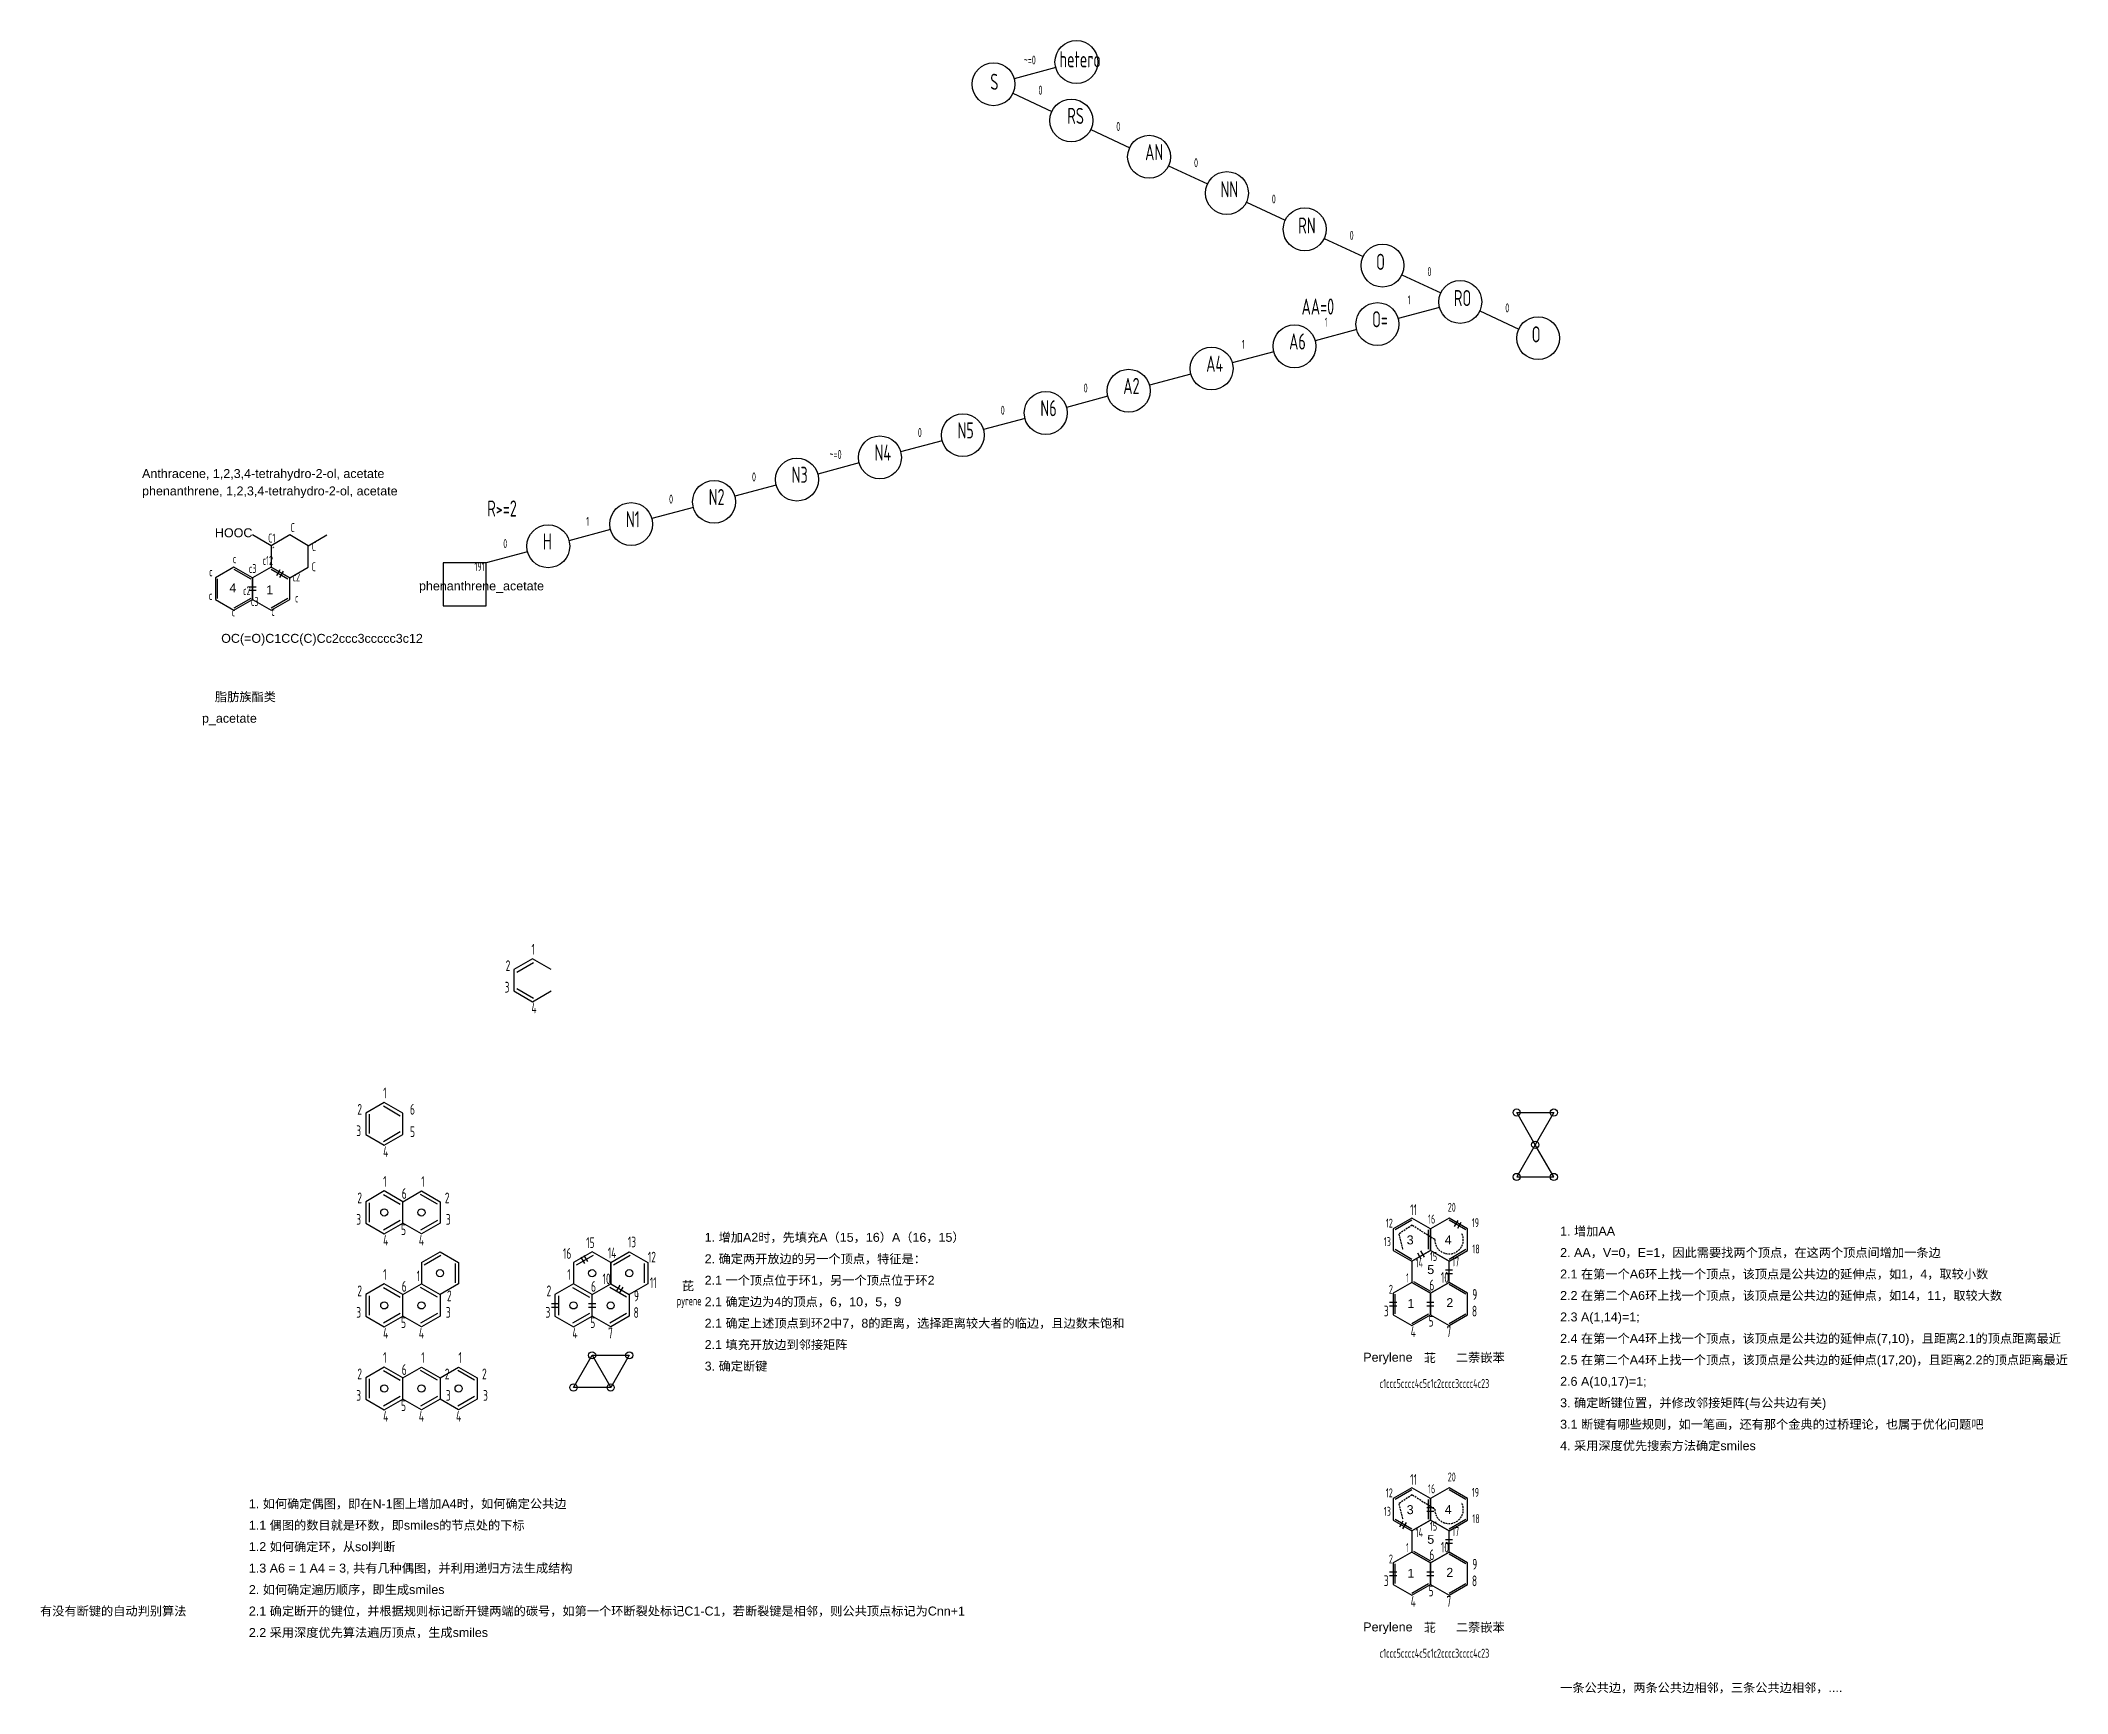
# Model space of a CAD drawing. Header units: millimetres. Extents: x 1948 to 8157, y -969 to 2597.
# Drawn here: x 2581 to 3148, y -692 to -229 of the extents above; entities that cross this region are included whole.
import ezdxf

# ---------------------------------------------------------------- set-up
doc = ezdxf.new("R2010")
doc.units = ezdxf.units.MM
doc.linetypes.add('ACAD_ISO07W100', pattern=[3, 0, -3])
doc.linetypes.add('DASHED2', pattern=[9.525, 6.35, -3.175])
for name, color, linetype in [('text', 7, 'ACAD_ISO07W100'), ('打断层', 30, 'Continuous'), ('解构', 10, 'DASHED2')]:
    doc.layers.add(name, color=color, linetype=linetype)
doc.styles.get("Standard").update_dxf_attribs({"font": 'arial.ttf'})
doc.styles.add('text', font='hzs.shx', dxfattribs={"width": 0.75, "bigfont": 'hztx.shx'})
pattern_1 = [(0, (0, 0), (0, 6.985), [5.08, -1.905]), (90, (0, 0), (-6.985, 4e-16), [5.08, -1.905])]
pattern_2 = [(0, (10.392, 0), (0, 6.985), [5.08, -1.905]), (90, (10.392, 0), (-6.985, 4e-16), [5.08, -1.905])]
pattern_3 = [(0, (0, -25.99), (0, 6.985), [5.08, -1.905]), (90, (0, -25.99), (-6.985, 4e-16), [5.08, -1.905])]
pattern_4 = [(0, (0, -49.221), (0, 6.985), [5.08, -1.905]), (90, (0, -49.221), (-6.985, 4e-16), [5.08, -1.905])]

msp = doc.modelspace()

# ---------------------------------------------------------------- texts
at = {"layer": 'text', "style": 'text', "width": 0.75}
for s, height, p in [('~=0', 2.5, (2856.24, -236.08)), ('hetero', 4.5, (2866.23, -236.88)), ('S', 4.5, (2846.89, -243.17)), ('0', 2.5, (2860.34, -244.52)), ('RS', 4.5, (2868.42, -252.7)), ('0', 2.5, (2882.09, -254.67)), ('AN', 4.5, (2890.18, -262.84)), ('0', 2.5, (2903.84, -264.81)), ('NN', 4.5, (2911.24, -273.22)), ('0', 2.5, (2925.59, -274.95)), ('RN', 4.5, (2932.99, -283.36)), ('0', 2.5, (2947.34, -285.1)), ('O', 4.5, (2954.75, -293.51)), ('0', 2.5, (2969.1, -295.24)), ('RO', 4.5, (2976.5, -303.65)), ('AA=0', 4.5, (2933.92, -306.02)), ('O=', 4.5, (2953.62, -309.57)), ('1', 2.5, (2963.56, -303.15)), ('0', 2.5, (2990.85, -305.38)), ('A6', 4.5, (2930.43, -315.78)), ('1', 2.5, (2940.38, -309.36)), ('1', 2.5, (2940.38, -309.36)), ('O', 4.5, (2998.25, -313.79)), ('1', 2.5, (2917.2, -315.58)), ('A4', 4.5, (2907.25, -322)), ('0', 2.5, (2872.98, -327.8)), ('A2', 4.5, (2884.07, -328.21)), ('0', 2.5, (2849.8, -334.01)), ('N6', 4.5, (2860.89, -334.42)), ('0', 2.5, (2826.62, -340.22)), ('N5', 4.5, (2837.71, -340.63)), ('~=0', 2.5, (2801.94, -346.36)), ('N4', 4.5, (2814.52, -346.84)), ('0', 2.5, (2780.25, -352.64)), ('N3', 4.5, (2791.34, -353.05)), ('0', 2.5, (2757.07, -358.86)), ('N2', 4.5, (2768.16, -359.27)), ('R>=2', 4.5, (2706.26, -362.47)), ('1', 2.5, (2733.89, -365.07)), ('N1', 4.5, (2744.98, -365.48)), ('C1', 2.5, (2645, -369.74)), ('C', 2.5, (2651.28, -366.82)), ('H', 4.5, (2721.79, -371.69)), ('c', 2.5, (2635.11, -375.52)), ('c12', 2.5, (2643.42, -376)), ('C', 2.5, (2657.2, -372.12)), ('0', 2.5, (2710.7, -371.28)), ('c', 2.5, (2628.49, -379.18)), ('c3', 2.5, (2639.58, -378.26)), ('c2', 2.5, (2651.79, -380.62)), ('C', 2.5, (2657.16, -377.76)), ('191', 2.5, (2702.66, -377.71)), ('c', 2.5, (2628.41, -385.8)), ('c2', 2.5, (2637.98, -384.44)), ('c3', 2.5, (2640.17, -387.45)), ('c', 2.5, (2652.49, -386.49)), ('c', 2.5, (2634.82, -390.4)), ('c', 2.5, (2645.87, -390.25)), ('2', 3, (2711.39, -489.54)), ('1', 3, (2718.61, -484.96)), ('3', 3, (2711.1, -495.56)), ('4', 3, (2718.6, -501.36)), ('2', 3, (2669.92, -529.69)), ('1', 3, (2677.14, -525.11)), ('6', 3, (2684.63, -529.69)), ('3', 3, (2669.63, -535.71)), ('5', 3, (2684.63, -535.98)), ('4', 3, (2677.13, -541.51)), ('1', 3, (2677.14, -549.88)), ('1', 3, (2687.8, -549.88)), ('2', 3, (2669.92, -554.46)), ('6', 3, (2682.34, -553.24)), ('2', 3, (2694.39, -554.46)), ('11', 3, (2964.26, -557.78)), ('20', 2.5, (2974.77, -556.84)), ('3', 3, (2669.63, -560.48)), ('5', 3, (2682.13, -563.35)), ('3', 3, (2694.68, -560.48)), ('12', 2.5, (2957.47, -561.27)), ('16', 2.5, (2969.26, -560.14)), ('19', 2.5, (2981.5, -561.15)), ('4', 3, (2677.13, -566.28)), ('4', 3, (2687.11, -566.28)), ('15', 3, (2733.89, -566.98)), ('13', 3, (2745.55, -566.78)), ('13', 2.5, (2956.9, -566.44)), ('18', 2.5, (2981.65, -568.49)), ('16', 3, (2727.4, -570.01)), ('14', 3, (2739.94, -569.84)), ('12', 3, (2751.14, -571.02)), ('14', 2.5, (2965.79, -572.37)), ('15', 2.5, (2969.78, -570.59)), ('17', 2.5, (2975.99, -572.09)), ('2', 3, (2669.92, -580.45)), ('1', 3, (2677.14, -575.87)), ('6', 3, (2682.34, -579.22)), ('1', 3, (2686.51, -576.26)), ('2', 3, (2722.83, -580.45)), ('1', 3, (2728.63, -575.87)), ('6', 3, (2735.25, -579.22)), ('10', 3, (2738.48, -577.11)), ('11', 3, (2751.68, -578.17)), ('2', 2.5, (2958.33, -579.76)), ('1', 2.5, (2963.12, -576.58)), ('6', 3, (2969.63, -578.83)), ('10', 3, (2972.86, -576.71)), ('3', 3, (2669.63, -586.47)), ('3', 3, (2694.68, -586.47)), ('2', 3, (2694.98, -581.84)), ('3', 3, (2722.54, -586.47)), ('8', 3, (2747.16, -586.52)), ('9', 3, (2747.24, -581.87)), ('pyrene', 2.5, (2759.24, -582.98)), ('3', 3, (2956.92, -586.07)), ('8', 3, (2981.54, -586.12)), ('9', 3, (2981.62, -581.47)), ('4', 3, (2677.13, -592.27)), ('5', 3, (2682.13, -589.34)), ('4', 3, (2687.11, -592.27)), ('4', 3, (2730.04, -592.27)), ('5', 3, (2735.04, -589.34)), ('7', 3, (2740.02, -592.27)), ('4', 3, (2964.41, -591.88)), ('5', 3, (2969.42, -588.94)), ('7', 3, (2974.4, -591.88)), ('2', 3, (2669.92, -603.68)), ('1', 3, (2677.14, -599.1)), ('6', 3, (2682.34, -602.46)), ('1', 3, (2687.8, -599.1)), ('2', 3, (2694.39, -603.68)), ('1', 3, (2698.19, -599.1)), ('2', 3, (2704.78, -603.68)), ('c1ccc5cccc4c5c1c2cccc3cccc4c23', 2.5, (2955.72, -606.1)), ('3', 3, (2669.63, -609.7)), ('5', 3, (2682.13, -612.57)), ('3', 3, (2694.68, -609.7)), ('3', 3, (2705.07, -609.7)), ('4', 3, (2677.13, -615.5)), ('4', 3, (2687.11, -615.5)), ('4', 3, (2697.51, -615.5)), ('12', 2.5, (2957.47, -636.68)), ('11', 3, (2964.26, -633.19)), ('16', 2.5, (2969.26, -635.55)), ('20', 2.5, (2974.77, -632.25)), ('19', 2.5, (2981.5, -636.55)), ('13', 2.5, (2956.9, -641.84)), ('14', 2.5, (2965.79, -647.78)), ('15', 2.5, (2969.78, -646)), ('17', 2.5, (2975.99, -647.5)), ('18', 2.5, (2981.65, -643.9)), ('1', 2.5, (2963.12, -651.99)), ('6', 3, (2969.63, -654.24)), ('10', 3, (2972.86, -652.12)), ('2', 2.5, (2958.33, -655.17)), ('9', 3, (2981.62, -656.88)), ('3', 3, (2956.92, -661.48)), ('5', 3, (2969.42, -664.35)), ('8', 3, (2981.54, -661.53)), ('4', 3, (2964.41, -667.28)), ('7', 3, (2974.4, -667.28)), ('c1ccc5cccc4c5c1c2cccc3cccc4c23', 2.5, (2955.72, -681.51))]:
    msp.add_text(s, height=height, dxfattribs=at).set_placement(p)
at = {"layer": 'text'}
for s, height, p in [('Anthracene, 1,2,3,4-tetrahydro-2-ol, acetate', 2.5, (2609.73, -351.7)), ('phenanthrene, 1,2,3,4-tetrahydro-2-ol, acetate', 2.5, (2609.73, -356.56)), ('HOOC', 2.5, (2630.11, -368.26)), ('*', 1.2, (2646.1, -371.98)), ('4', 2.5, (2634.15, -383.68)), ('1', 2.5, (2644.45, -384.23)), ('OC(=O)C1CC(C)Cc2ccc3ccccc3c12', 2.5, (2631.86, -397.78)), ('脂肪族酯类', 2.5, (2630.11, -414.12)), ('1. 增加AA', 2.5, (3006.2, -563.5)), ('1. 增加A2时，先填充A（15，16）A（16，15）', 2.5, (2767.03, -565.24)), ('3', 2.5, (2963.3, -565.97)), ('4', 2.5, (2973.94, -565.93)), ('2. AA，V=0，E=1，因此需要找两个顶点，在这两个顶点间增加一条边', 2.5, (3006.2, -569.5)), ('2. 确定两开放边的另一个顶点，特征是：', 2.5, (2767.03, -571.24)), ('5', 2.5, (2969.05, -574.26)), ('芘', 2.5, (2760.67, -578.83)), ('2.1 一个顶点位于环1，另一个顶点位于环2', 2.5, (2767.03, -577.24)), ('2.1 在第一个A6环上找一个顶点，该顶点是公共边的延伸点，如1，4，取较小数', 2.5, (3006.2, -575.5)), ('2.1 确定边为4的顶点，6，10，5，9', 2.5, (2767.03, -583.24)), ('1', 2.5, (2963.5, -583.77)), ('2', 2.5, (2974.38, -583.5)), ('2.2 在第二个A6环上找一个顶点，该顶点是公共边的延伸点，如14，11，取较大数', 2.5, (3006.2, -581.5)), ('2.1 确定上述顶点到环2中7，8的距离，选择距离较大者的临边，且边数未饱和', 2.5, (2767.03, -589.24)), ('2.3 A(1,14)=1;', 2.5, (3006.2, -587.5)), ('2.1 填充开放边到邻接矩阵', 2.5, (2767.03, -595.24)), ('2.4 在第一个A4环上找一个顶点，该顶点是公共边的延伸点(7,10)，且距离2.1的顶点距离最近', 2.5, (3006.2, -593.5)), ('3. 确定断键', 2.5, (2767.03, -601.24)), ('Perylene', 2.5, (2951.16, -598.76)), ('苝', 2.5, (2968.07, -598.88)), ('二萘嵌苯', 2.5, (2977.05, -598.85)), ('2.5 在第二个A4环上找一个顶点，该顶点是公共边的延伸点(17,20)，且距离2.2的顶点距离最近', 2.5, (3006.2, -599.5)), ('2.6 A(10,17)=1;', 2.5, (3006.2, -605.5)), ('3. 确定断键位置，并修改邻接矩阵(与公共边有关)', 2.5, (3006.2, -611.5)), ('3.1 断键有哪些规则，如一笔画，还有那个金典的过桥理论，也属于优化问题吧', 2.5, (3006.2, -617.5)), ('4. 采用深度优先搜索方法确定smiles', 2.5, (3006.2, -623.5)), ('1. 如何确定偶图，即在N-1图上增加A4时，如何确定公共边', 2.5, (2639.59, -639.72)), ('3', 2.5, (2963.3, -641.38)), ('4', 2.5, (2973.94, -641.34)), ('1.1 偶图的数目就是环数，即smiles的节点处的下标', 2.5, (2639.59, -645.72)), ('1.2 如何确定环，从sol判断', 2.5, (2639.59, -651.72)), ('5', 2.5, (2969.05, -649.67)), ('1.3 A6 = 1 A4 = 3, 共有几种偶图，并利用递归方法生成结构', 2.5, (2639.59, -657.72)), ('1', 2.5, (2963.5, -659.18)), ('2', 2.5, (2974.38, -658.91)), ('2. 如何确定遍历顺序，即生成smiles', 2.5, (2639.59, -663.72)), ('有没有断键的自动判别算法', 2.5, (2581.21, -669.72)), ('2.1 确定断开的键位，并根据规则标记断开键两端的碳号，如第一个环断裂处标记C1-C1，若断裂键是相邻，则公共顶点标记为Cnn+1', 2.5, (2639.59, -669.72)), ('2.2 采用深度优先算法遍历顶点，生成smiles', 2.5, (2639.59, -675.72)), ('Perylene', 2.5, (2951.16, -674.17)), ('苝', 2.5, (2968.07, -674.29)), ('二萘嵌苯', 2.5, (2977.05, -674.26)), ('一条公共边，两条公共边相邻，三条公共边相邻，.... ', 2.5, (3006.2, -691.15))]:
    msp.add_text(s, height=height, dxfattribs=at).set_placement(p)
at = {"layer": 'text', "color": 1}
for s, p in [('phenanthrene_acetate', (2687.16, -383.11)), ('p_acetate', (2626.49, -420.12))]:
    msp.add_text(s, height=2.5, dxfattribs=at).set_placement(p)

# ---------------------------------------------------------------- hatches: boundary and pattern name
h = msp.add_hatch()
h.set_pattern_fill('ANGLE', color=256)
h.set_pattern_definition(pattern_1)
h.paths.add_polyline_path([(2678.45, -557.03, 1), (2676.45, -557.03, 1)])
h = msp.add_hatch()
h.set_pattern_fill('ANGLE', color=256)
h.set_pattern_definition(pattern_2)
h.paths.add_polyline_path([(2688.84, -557.03, 1), (2686.84, -557.03, 1)])
h = msp.add_hatch()
h.set_pattern_fill('ANGLE', color=256)
h.set_pattern_definition(pattern_2)
h.paths.add_polyline_path([(2688.84, -557.03, 1), (2686.84, -557.03, 1)])
h = msp.add_hatch()
h.set_pattern_fill('ANGLE', color=256)
h.set_pattern_definition(pattern_2)
h.paths.add_polyline_path([(2688.84, -557.03, 1), (2686.84, -557.03, 1)])
h = msp.add_hatch()
h.set_pattern_fill('ANGLE', color=256)
h.set_pattern_definition(pattern_2)
h.paths.add_polyline_path([(2688.84, -557.03, 1), (2686.84, -557.03, 1)])
h = msp.add_hatch()
h.set_pattern_fill('ANGLE', color=256)
h.set_pattern_definition(pattern_1)
h.paths.add_polyline_path([(2688.84, -557.03, 1), (2686.84, -557.03, 1)])
h = msp.add_hatch()
h.set_pattern_fill('ANGLE', color=256)
h.set_pattern_definition(pattern_1)
h.paths.add_polyline_path([(2678.45, -583.02, 1), (2676.45, -583.02, 1)])
h.paths.add_polyline_path([(2686.84, -583.02, 1), (2688.84, -583.02, 1)])
h.paths.add_polyline_path([(2692.04, -574.02, 1), (2694.04, -574.02, 1)])
h = msp.add_hatch()
h.set_pattern_fill('ANGLE', color=256)
h.set_pattern_definition(pattern_3)
h.paths.add_polyline_path([(2678.45, -583.02, 1), (2676.45, -583.02, 1)])
h = msp.add_hatch()
h.set_pattern_fill('ANGLE', color=256)
h.set_pattern_definition(pattern_3)
h.paths.add_polyline_path([(2688.84, -583.02, 1), (2686.84, -583.02, 1)])
h = msp.add_hatch()
h.set_pattern_fill('ANGLE', color=256)
h.set_pattern_definition(pattern_4)
h.paths.add_polyline_path([(2678.45, -606.25, 1), (2676.45, -606.25, 1)])
h = msp.add_hatch()
h.set_pattern_fill('ANGLE', color=256)
h.set_pattern_definition(pattern_1)
h.paths.add_polyline_path([(2678.45, -606.25, 1), (2676.45, -606.25, 1)])
h.paths.add_polyline_path([(2688.84, -606.25, 1), (2686.84, -606.25, 1)])
h = msp.add_hatch()
h.set_pattern_fill('ANGLE', color=256)
h.set_pattern_definition(pattern_4)
h.paths.add_polyline_path([(2688.84, -606.25, 1), (2686.84, -606.25, 1)])
h = msp.add_hatch()
h.set_pattern_fill('ANGLE', color=256)
h.set_pattern_definition(pattern_2)
h.paths.add_polyline_path([(2688.84, -606.25, 1), (2686.84, -606.25, 1)])
h.paths.add_polyline_path([(2699.24, -606.25, 1), (2697.24, -606.25, 1)])
h = msp.add_hatch()
h.set_pattern_fill('ANGLE', color=256)
h.set_pattern_definition(pattern_1)
h.paths.add_polyline_path([(2699.24, -606.25, 1), (2697.24, -606.25, 1)])

# ---------------------------------------------------------------- linework, layer by layer
for p, q in [((2865.17, -236.94), (2853.58, -240.05)), ((2853.22, -244.14), (2864.1, -249.21)), ((2874.98, -254.28), (2885.85, -259.35)), ((2896.73, -264.42), (2907.6, -269.49)), ((2918.48, -274.57), (2929.35, -279.64)), ((2940.23, -284.71), (2951.11, -289.78)), ((2961.98, -294.85), (2972.86, -299.92)), ((2972.5, -304.01), (2960.91, -307.12)), ((2983.73, -304.99), (2994.61, -310.07)), ((2949.32, -310.22), (2937.73, -313.33)), ((2926.13, -316.43), (2914.54, -319.54)), ((2902.95, -322.65), (2891.36, -325.75)), ((2879.77, -328.86), (2868.18, -331.96)), ((2856.59, -335.07), (2845, -338.17)), ((2833.41, -341.28), (2821.81, -344.39)), ((2810.22, -347.49), (2798.63, -350.6)), ((2787.04, -353.7), (2775.45, -356.81)), ((2763.86, -359.92), (2752.27, -363.02)), ((2645.81, -370.63), (2640.61, -367.63)), ((2656.2, -370.63), (2661.4, -367.63)), ((2740.68, -366.13), (2729.09, -369.23)), ((2717.49, -372.34), (2705.9, -375.44)), ((2718.92, -486.11), (2713.72, -489.11)), ((2724.11, -489.11), (2718.92, -486.11)), ((2713.72, -489.11), (2713.72, -495.11)), ((2713.72, -495.11), (2718.92, -498.11)), ((2718.92, -498.11), (2724.11, -495.11)), ((2682.65, -554.03), (2687.84, -551.03)), ((2687.84, -551.03), (2693.04, -554.03)), ((2693.04, -554.03), (2693.04, -560.03)), ((2687.84, -563.03), (2682.65, -560.03)), ((2693.04, -560.03), (2687.84, -563.03)), ((2687.84, -571.02), (2693.04, -568.02)), ((2687.84, -571.02), (2687.84, -577.02)), ((2693.04, -568.02), (2698.24, -571.02)), ((2698.24, -571.02), (2698.24, -577.02)), ((2735.56, -568.02), (2730.36, -571.02)), ((2730.36, -571.02), (2730.36, -577.02)), ((2740.75, -571.02), (2735.56, -568.02)), ((2740.75, -571.02), (2745.95, -568.02)), ((2740.75, -571.02), (2740.75, -577.02)), ((2745.95, -568.02), (2751.14, -571.02)), ((2751.14, -571.02), (2751.14, -577.02)), ((2682.65, -580.02), (2687.84, -577.02)), ((2687.84, -577.02), (2693.04, -580.02)), ((2698.24, -577.02), (2693.04, -580.02)), ((2740.75, -577.02), (2745.95, -580.02)), ((2751.14, -577.02), (2745.95, -580.02)), ((2693.04, -580.02), (2693.04, -586.02)), ((2745.95, -580.02), (2745.95, -586.02)), ((2687.84, -589.02), (2682.65, -586.02)), ((2693.04, -586.02), (2687.84, -589.02)), ((2740.75, -589.02), (2735.56, -586.02)), ((2745.95, -586.02), (2740.75, -589.02)), ((2682.65, -603.25), (2687.84, -600.25)), ((2687.84, -600.25), (2693.04, -603.25)), ((2693.04, -603.25), (2698.24, -600.25)), ((2698.24, -600.25), (2703.43, -603.25)), ((2693.04, -603.25), (2693.04, -609.25)), ((2703.43, -603.25), (2703.43, -609.25)), ((2687.84, -612.25), (2682.65, -609.25)), ((2693.04, -609.25), (2687.84, -612.25)), ((2698.24, -612.25), (2693.04, -609.25)), ((2703.43, -609.25), (2698.24, -612.25))]:
    msp.add_line(p, q)
at = {"color": 1}
for p, q in [((2740.75, -577.02), (2740.75, -571.02)), ((2735.56, -580.02), (2730.36, -577.02)), ((2735.56, -580.02), (2740.75, -577.02))]:
    msp.add_line(p, q, dxfattribs=at)
for points in [[(2645.81, -370.63), (2645.81, -376.63), (2651.01, -379.63), (2656.2, -376.63), (2656.2, -370.63), (2651.01, -367.63)], [(2630.22, -379.63), (2630.22, -385.63), (2635.42, -388.63), (2640.61, -385.63), (2640.61, -379.63), (2635.42, -376.63)], [(2640.61, -379.63), (2640.61, -385.63), (2645.81, -388.63), (2651.01, -385.63), (2651.01, -379.63), (2645.81, -376.63)], [(2693.9, -375.44), (2693.9, -387.44), (2705.9, -387.44), (2705.9, -375.44)], [(2672.26, -529.26), (2672.26, -535.26), (2677.45, -538.26), (2682.65, -535.26), (2682.65, -529.26), (2677.45, -526.26)], [(2672.26, -554.03), (2672.26, -560.03), (2677.45, -563.03), (2682.65, -560.03), (2682.65, -554.03), (2677.45, -551.03)], [(2959.54, -561.63), (2959.54, -567.63), (2964.74, -570.63), (2969.93, -567.63), (2969.93, -561.63), (2964.74, -558.63)], [(2969.93, -561.63), (2969.93, -567.63), (2975.13, -570.63), (2980.33, -567.63), (2980.33, -561.63), (2975.13, -558.63)], [(2964.74, -570.63), (2964.74, -576.63), (2969.93, -579.63), (2975.13, -576.63), (2975.13, -570.63), (2969.93, -567.63)], [(2672.26, -580.02), (2672.26, -586.02), (2677.45, -589.02), (2682.65, -586.02), (2682.65, -580.02), (2677.45, -577.02)], [(2725.16, -580.02), (2725.16, -586.02), (2730.36, -589.02), (2735.56, -586.02), (2735.56, -580.02), (2730.36, -577.02)], [(2959.54, -579.63), (2959.54, -585.63), (2964.74, -588.63), (2969.93, -585.63), (2969.93, -579.63), (2964.74, -576.63)], [(2969.93, -579.63), (2969.93, -585.63), (2975.13, -588.63), (2980.33, -585.63), (2980.33, -579.63), (2975.13, -576.63)], [(2672.26, -603.25), (2672.26, -609.25), (2677.45, -612.25), (2682.65, -609.25), (2682.65, -603.25), (2677.45, -600.25)], [(2959.54, -637.03), (2959.54, -643.03), (2964.74, -646.03), (2969.93, -643.03), (2969.93, -637.03), (2964.74, -634.03)], [(2969.93, -637.03), (2969.93, -643.03), (2975.13, -646.03), (2980.33, -643.03), (2980.33, -637.03), (2975.13, -634.03)], [(2964.74, -646.03), (2964.74, -652.03), (2969.93, -655.03), (2975.13, -652.03), (2975.13, -646.03), (2969.93, -643.03)], [(2959.54, -655.03), (2959.54, -661.03), (2964.74, -664.03), (2969.93, -661.03), (2969.93, -655.03), (2964.74, -652.03)], [(2969.93, -655.03), (2969.93, -661.03), (2975.13, -664.03), (2980.33, -661.03), (2980.33, -655.03), (2975.13, -652.03)]]:
    msp.add_lwpolyline(points, close=True)
for points in [[(2635.42, -377.2), (2640.11, -379.92)], [(2645.81, -377.2), (2650.51, -379.92)], [(2630.72, -379.92), (2630.72, -385.34)], [(2640.11, -385.34), (2635.42, -388.05)], [(2650.51, -385.34), (2645.81, -388.05)], [(2714.47, -489.84), (2719.17, -487.12)], [(2714.47, -494.39), (2719.17, -497.1)], [(2673.26, -529.55), (2673.26, -534.97)], [(2677.2, -527.27), (2681.9, -529.98)], [(2994.05, -529.11), (3004.44, -529.11), (2999.24, -538.11), (2994.05, -547.11), (3004.44, -547.11), (2999.24, -538.11), (2994.05, -529.11)], [(2681.9, -534.54), (2677.2, -537.25)], [(2673.26, -554.32), (2673.26, -559.74)], [(2677.2, -552.04), (2681.9, -554.75)], [(2692.29, -554.75), (2687.59, -552.04)], [(2681.9, -559.31), (2677.2, -562.02)], [(2692.29, -559.31), (2687.59, -562.02)], [(2964.74, -559.2), (2960.04, -561.92)], [(2979.83, -561.92), (2975.13, -559.2)], [(2969.43, -567.34), (2969.43, -561.92)], [(2693.29, -569.03), (2688.59, -571.74)], [(2697.24, -571.31), (2697.24, -576.73)], [(2735.81, -569.03), (2731.11, -571.74)], [(2746.2, -569.03), (2741.5, -571.74)], [(2750.14, -571.31), (2750.14, -576.73)], [(2960.04, -567.34), (2964.74, -570.05)], [(2975.13, -570.05), (2979.83, -567.34)], [(2965.24, -576.34), (2969.93, -579.05)], [(2979.83, -579.92), (2975.13, -577.2)], [(2673.26, -580.31), (2673.26, -585.73)], [(2677.2, -578.03), (2681.9, -580.74)], [(2692.29, -580.74), (2687.59, -578.03)], [(2726.16, -580.31), (2726.16, -585.73)], [(2730.11, -578.03), (2734.81, -580.74)], [(2745.2, -580.74), (2740.5, -578.03)], [(2960.04, -585.34), (2960.04, -579.92)], [(2681.9, -585.3), (2677.2, -588.01)], [(2692.29, -585.3), (2687.59, -588.01)], [(2734.81, -585.3), (2730.11, -588.01)], [(2745.2, -585.3), (2740.5, -588.01)], [(2964.74, -588.05), (2969.43, -585.34)], [(2975.13, -588.05), (2979.83, -585.34)], [(2730.36, -605.98), (2735.56, -596.98), (2745.95, -596.98), (2740.75, -605.98), (2730.36, -605.98)], [(2735.56, -596.98), (2740.75, -605.98)], [(2673.26, -603.54), (2673.26, -608.96)], [(2677.2, -601.26), (2681.9, -603.97)], [(2692.29, -603.97), (2687.59, -601.26)], [(2702.68, -603.97), (2697.99, -601.26)], [(2681.9, -608.53), (2677.2, -611.24)], [(2692.29, -608.53), (2687.59, -611.24)], [(2702.68, -608.53), (2697.99, -611.24)], [(2964.74, -634.61), (2960.04, -637.32)], [(2979.83, -637.32), (2975.13, -634.61)], [(2969.43, -642.75), (2969.43, -637.32)], [(2960.04, -642.75), (2964.74, -645.46)], [(2975.13, -645.46), (2979.83, -642.75)], [(2960.04, -660.75), (2960.04, -655.32)], [(2965.24, -651.75), (2969.93, -654.46)], [(2979.83, -655.32), (2975.13, -652.61)], [(2964.74, -663.46), (2969.43, -660.75)], [(2975.13, -663.46), (2979.83, -660.75)]]:
    msp.add_lwpolyline(points)
for centre, radius in [((2870.97, -235.39), 6), ((2847.79, -241.6), 6), ((2869.54, -251.74), 6), ((2891.29, -261.89), 6), ((2913.04, -272.03), 6), ((2934.79, -282.17), 6), ((2956.54, -292.32), 6), ((2978.29, -302.46), 6), ((2955.11, -308.67), 6), ((2931.93, -314.88), 6), ((3000.05, -312.6), 6), ((2908.75, -321.09), 6), ((2885.57, -327.3), 6), ((2862.38, -333.52), 6), ((2839.2, -339.73), 6), ((2816.02, -345.94), 6), ((2792.84, -352.15), 6), ((2769.65, -358.36), 6), ((2746.47, -364.57), 6), ((2723.29, -370.79), 6), ((2994.05, -529.11), 1), ((3004.44, -529.11), 1), ((2999.24, -538.11), 1), ((2994.05, -547.11), 1), ((3004.44, -547.11), 1), ((2677.45, -557.03), 1), ((2687.84, -557.03), 1), ((2693.04, -574.02), 1), ((2735.56, -574.02), 1), ((2745.95, -574.02), 1), ((2677.45, -583.02), 1), ((2687.84, -583.02), 1), ((2730.36, -583.02), 1), ((2740.75, -583.02), 1), ((2735.56, -596.98), 1), ((2745.95, -596.98), 1), ((2677.45, -606.25), 1), ((2687.84, -606.25), 1), ((2698.24, -606.25), 1), ((2730.36, -605.98), 1), ((2740.75, -605.98), 1)]:
    msp.add_circle(centre, radius)
at = {"layer": '打断层'}
for p, q in [((2647.37, -378.97), (2648.37, -377.24)), ((2648.24, -379.47), (2649.24, -377.74)), ((2639.61, -382.1), (2641.61, -382.1)), ((2639.61, -383.1), (2641.61, -383.1)), ((2976.69, -560.97), (2977.69, -559.24)), ((2977.56, -561.47), (2978.56, -559.74)), ((2732.42, -569.54), (2733.42, -571.27)), ((2733.29, -569.04), (2734.29, -570.77)), ((2966.3, -568.28), (2967.3, -570.01)), ((2967.17, -567.78), (2968.17, -569.51)), ((2742.39, -579.12), (2743.39, -577.39)), ((2743.26, -579.62), (2744.26, -577.89)), ((2974.13, -573.1), (2976.13, -573.1)), ((2974.13, -574.1), (2976.13, -574.1)), ((2724.16, -582.5), (2726.16, -582.5)), ((2724.16, -583.5), (2726.16, -583.5)), ((2734.56, -582.5), (2736.56, -582.5)), ((2734.56, -583.5), (2736.56, -583.5)), ((2958.54, -582.1), (2960.54, -582.1)), ((2958.54, -583.1), (2960.54, -583.1)), ((2968.93, -582.1), (2970.93, -582.1)), ((2968.93, -583.1), (2970.93, -583.1)), ((2968.93, -639.51), (2970.93, -639.51)), ((2961.35, -644.95), (2962.35, -643.21)), ((2962.22, -645.45), (2963.22, -643.71)), ((2968.93, -640.51), (2970.93, -640.51)), ((2974.13, -648.51), (2976.13, -648.51)), ((2974.13, -649.51), (2976.13, -649.51)), ((2958.54, -657.51), (2960.54, -657.51)), ((2958.54, -658.51), (2960.54, -658.51)), ((2968.93, -657.51), (2970.93, -657.51)), ((2968.93, -658.51), (2970.93, -658.51))]:
    msp.add_line(p, q, dxfattribs=at)
at = {"layer": '解构', "ltscale": 0.08}
for p, q in [((2964.8, -560.61), (2961.11, -563.06)), ((2971.13, -564.63), (2964.8, -560.61)), ((2961.11, -563.06), (2962.17, -567.51)), ((2964.8, -636.02), (2961.11, -638.47)), ((2961.11, -638.47), (2962.17, -642.92)), ((2971.13, -640.03), (2964.8, -636.02))]:
    msp.add_line(p, q, dxfattribs=at)
for centre in [(2975.13, -564.63), (2975.13, -640.03)]:
    msp.add_arc(centre, 4, 180, 27.4939, dxfattribs=at)

msp.set_redraw_order([(e.dxf.handle, doc.entitydb.next_handle()) for e in msp.query("TEXT MTEXT ATTDEF DIMENSION ARC_DIMENSION")])  # texts and dimensions are drawn at this point

doc.saveas('drawing.dxf')
